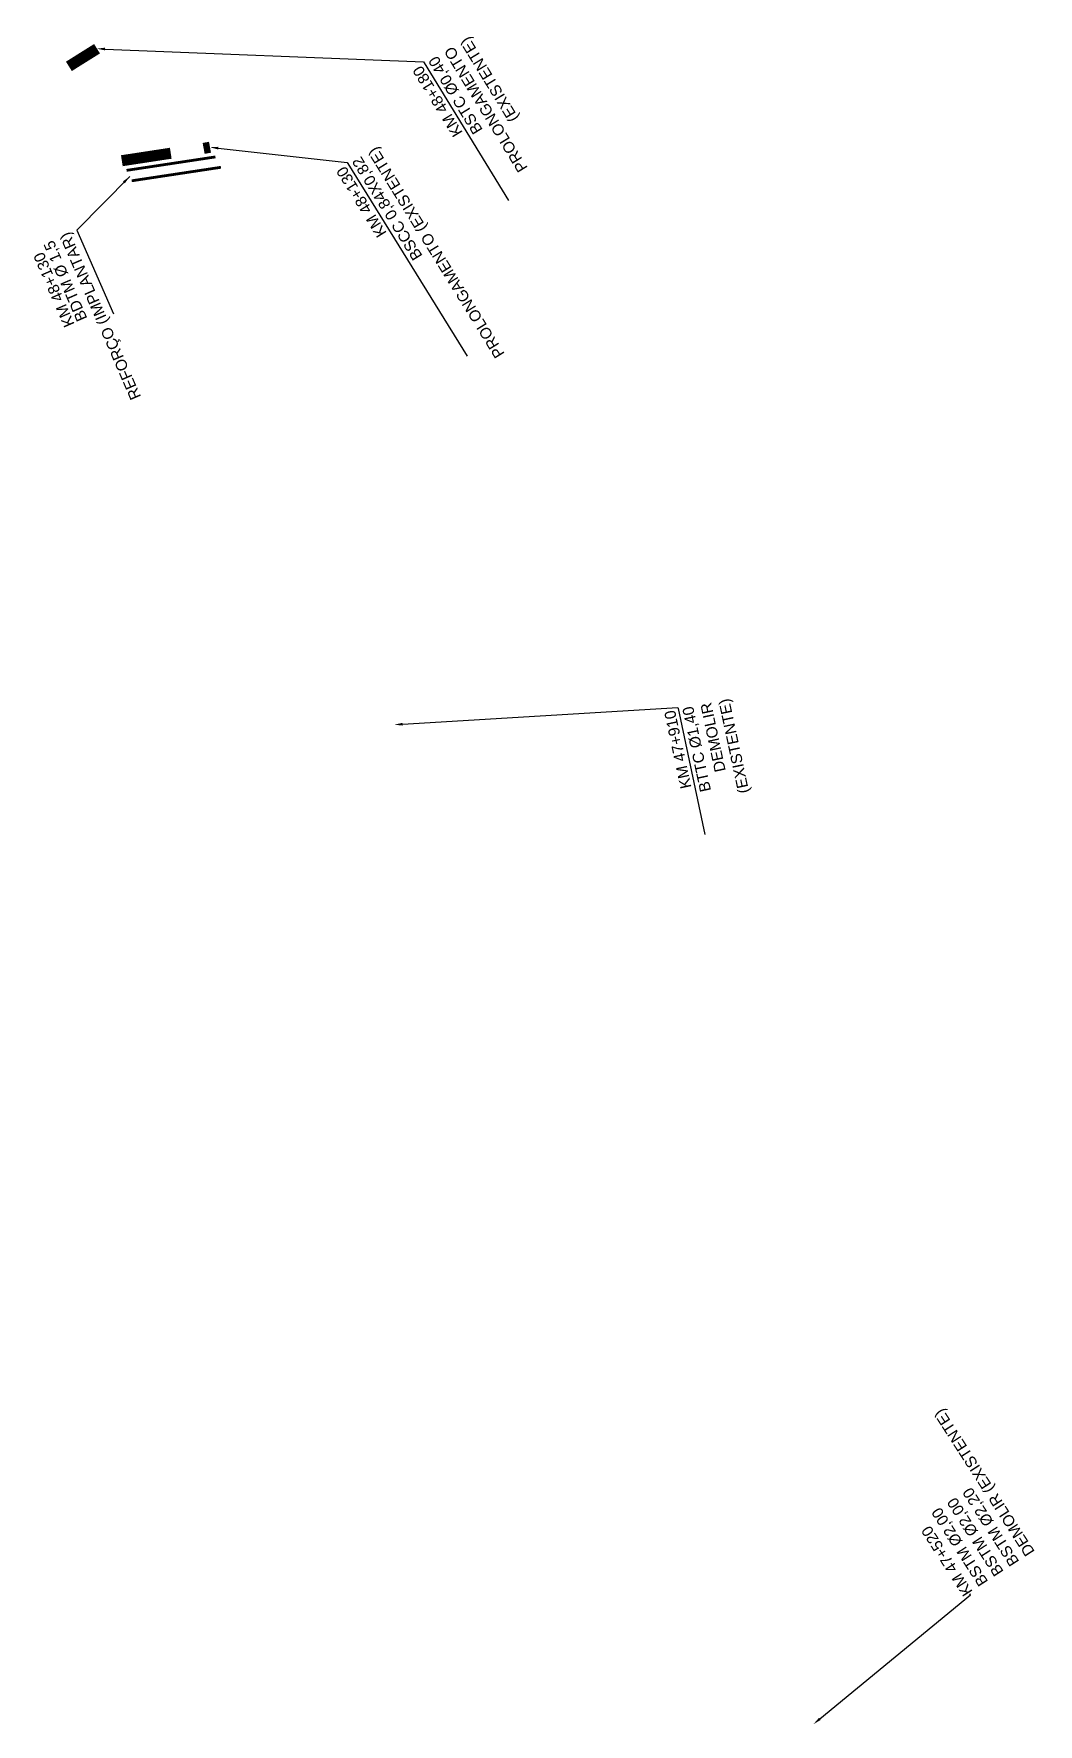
# Model space of a CAD drawing. Header units: metres. Extents: x 290209 to 324422, y 7399791 to 7463837.
# Drawn here: x 317825 to 318187, y 7430817 to 7431427 of the extents above; entities that cross this region are included whole.
import ezdxf
from ezdxf import colors
from ezdxf.entities.mleader import LeaderData, LeaderLine
from ezdxf.math import Vec2, Vec3

# ---------------------------------------------------------------- set-up
doc = ezdxf.new("R2010")
doc.units = ezdxf.units.M
for name, color, linetype in [('_DRENAGEM _TEXTOS_TIC', 2, 'Continuous'), ('_DRENAGEM_AMPLIAÇÃO DE BUEIRO-TIC', 23, 'Continuous'), ('BUEIRO_1.5', 50, 'Continuous'), ('BUEIRO_TEXTO', 2, 'Continuous')]:
    doc.layers.add(name, color=color, linetype=linetype)
doc.styles.add('$0$DIM', font='arial.ttf', dxfattribs={"width": 0.8})
doc.styles.add('ARIAL', font='arial.ttf')
doc.styles.add('SIMPLEX', font='simplex.shx')
doc.styles.get("Standard").update_dxf_attribs({"font": 'simplex.shx'})
doc.dimstyles.get("Standard").update_dxf_attribs({"dimtxt": 0.18, "dimasz": 0.18, "dimexe": 0.18, "dimexo": 0.0625, "dimgap": 0.09, "dimtad": 0, "dimtih": 1, "dimtoh": 1, "dimdec": 4, "dimzin": 0, "dimdsep": 46, "dimtxsty": 'Standard', "dimcen": 0.09, "dimadec": 0, "dimazin": 0, "dimtfac": 1, "dimtdec": 4, "dimtofl": 0, "dimtmove": 0, "dimatfit": 3, "dimfxl": 1, "dimtolj": 1, "dimtzin": 0, "dimarcsym": 0})

msp = doc.modelspace()

# ---------------------------------------------------------------- texts
at = {"layer": 'BUEIRO_TEXTO', "style": '$0$DIM'}
for s, p in [('BDTM Ø 1,5', (317844.304, 7431324.338)), ('REFORÇO (IMPLANTAR) ', (317863.678, 7431296.048)), ('KM 48+130', (317839.733, 7431322.231))]:
    msp.add_text(s, height=4, rotation=113.435703, dxfattribs=at).set_placement(p)

# ---------------------------------------------------------------- linework, layer by layer
at = {"layer": '_DRENAGEM_AMPLIAÇÃO DE BUEIRO-TIC', "const_width": 4}
for points, elevation in [([(317847.739, 7431421.607), (317837.58, 7431415.248)], 742.881), ([(317847.739, 7431421.607), (317837.58, 7431415.248)], 742.881), ([(317886.199, 7431385.645), (317888.498, 7431386.073)], 746.285), ([(317886.199, 7431385.645), (317888.498, 7431386.073)], 746.285), ([(317856.684, 7431381.209), (317874.345, 7431383.909)], 746.285), ([(317856.684, 7431381.209), (317874.345, 7431383.909)], 746.285)]:
    msp.add_lwpolyline(points, dxfattribs=dict(at, elevation=elevation))
at = {"layer": 'BUEIRO_1.5', "ltscale": 5, "const_width": 1.005}
for points in [[(317890.462, 7431382.585), (317858.393, 7431377.728)], [(317892.441, 7431378.839), (317860.243, 7431373.963)]]:
    msp.add_lwpolyline(points, dxfattribs=at)

msp.set_redraw_order([(e.dxf.handle, doc.entitydb.next_handle()) for e in msp.query("TEXT MTEXT ATTDEF DIMENSION ARC_DIMENSION")])  # texts and dimensions are drawn at this point

# ---------------------------------------------------------------- leaders
at = {"layer": '_DRENAGEM _TEXTOS_TIC'}
ml = msp.add_multileader_mtext('Standard', dxfattribs=at)
ml.set_content('KM 48+180\\PBSTC %%C0,40\\PPROLONGAMENTO (EXISTENTE)', color=256, style='ARIAL')
ml.set_leader_properties()
ml.build(insert=Vec2(0, 0))
ml.multileader.update_dxf_attribs({"text_right_attachment_type": 6, "dogleg_length": 0.36, "arrow_head_size": 3})
ctx = ml.context
ctx.base_point, ctx.arrow_head_size, ctx.landing_gap_size, ctx.plane_origin, ctx.plane_x_axis, ctx.plane_y_axis = Vec3(317990.345, 7431371.421), 3, 0.09, Vec3(318100.835, 7431369.955), Vec3(-0.5224578, 0.8526652), Vec3(-0.8526652, -0.5224578)
ctx.right_attachment, ctx.text_align_type = 6, 2
notes = []
notes.append((ctx, [(1, (1, 1, 0), (317965.537, 7431416.862), (0.5224578, -0.8526652), 0.36, [(0, [(317847.635, 7431421.614)], 0, [])])]))
ctx.mtext.insert, ctx.mtext.text_direction, ctx.mtext.rotation, ctx.mtext.width, ctx.mtext.defined_height, ctx.mtext.alignment, ctx.mtext.flow_direction = Vec3(317961.359, 7431413.774), Vec3(-0.5224578, 0.8526652), 2.1205272, 57.65014, 14.994, 3, 5
at = {"layer": '_DRENAGEM _TEXTOS_TIC', "color": 2, "linetype": 'Continuous', "lineweight": -3}
ml = msp.add_multileader_mtext('Standard', dxfattribs=at)
ml.set_content('{\\fArial|b0|i0|c0|p34;\\C256;KM 48+130\\PBSCC 0,84X0,82\\PPROLONGAMENTO (EXISTENTE)}', color=2, style='SIMPLEX')
ml.set_leader_properties(color=256)
ml.build(insert=Vec2(0, 0))
ml.multileader.update_dxf_attribs({"text_right_attachment_type": 6, "dogleg_length": 0.36, "arrow_head_size": 3})
ctx = ml.context
ctx.base_point, ctx.arrow_head_size, ctx.landing_gap_size, ctx.plane_origin, ctx.plane_x_axis, ctx.plane_y_axis = Vec3(317982.115, 7431304.28), 3, 0.09, Vec3(318272.665, 7431300.693), Vec3(-0.5257451, 0.8506422), Vec3(-0.8506422, -0.5257451)
ctx.right_attachment, ctx.text_align_type = 6, 2
notes.append((ctx, [(1, (1, 1, 0), (317938.008, 7431380.566), (0.5257451, -0.8506422), 0.36, [(0, [(317888.498, 7431386.073)], 0, [])])]))
ctx.mtext.insert, ctx.mtext.text_direction, ctx.mtext.rotation, ctx.mtext.width, ctx.mtext.defined_height, ctx.mtext.alignment, ctx.mtext.flow_direction = Vec3(317933.841, 7431377.462), Vec3(-0.5257451, 0.8506422), 2.1243871, 111.77672, 31.932, 3, 5
at = {"layer": '_DRENAGEM _TEXTOS_TIC'}
ml = msp.add_multileader_mtext('Standard', dxfattribs=at)
ml.set_content('KM 47+910\\PBTTC %%C1,40\\PDEMOLIR (EXISTENTE)', color=256, style='ARIAL')
ml.set_leader_properties()
ml.build(insert=Vec2(0, 0))
ml.multileader.update_dxf_attribs({"text_right_attachment_type": 6, "dogleg_length": 0.36, "arrow_head_size": 3})
ctx = ml.context
ctx.base_point, ctx.arrow_head_size, ctx.landing_gap_size, ctx.plane_origin, ctx.plane_x_axis, ctx.plane_y_axis = Vec3(318062.005, 7431149.41), 3, 0.09, Vec3(318185.901, 7431109.255), Vec3(-0.2088972, 0.9779376), Vec3(-0.9779376, -0.2088972)
ctx.right_attachment, ctx.text_align_type = 6, 2
notes.append((ctx, [(1, (1, 1, 0), (318057.272, 7431183.955), (0.2088972, -0.9779376), 0.36, [(0, [(317954.968, 7431177.774)], 0, [])])]))
ctx.mtext.insert, ctx.mtext.text_direction, ctx.mtext.rotation, ctx.mtext.width, ctx.mtext.defined_height, ctx.mtext.alignment, ctx.mtext.flow_direction = Vec3(318052.305, 7431182.434), Vec3(-0.2088972, 0.9779376), 1.7812435, 45.85178, 18.492, 3, 5
at = {"layer": '_DRENAGEM _TEXTOS_TIC', "color": 2, "linetype": 'Continuous', "lineweight": -3}
ml = msp.add_multileader_mtext('Standard', dxfattribs=at)
ml.set_content('{\\fArial|b0|i0|c0|p34;\\C256;KM 47+520\\PBSTM %%C2,00\\PBSTM %%C2,00\\PBSTM %%C2,20\\PDEMOLIR (EXISTENTE)}', color=2, style='SIMPLEX')
ml.set_leader_properties(color=256)
ml.build(insert=Vec2(0, 0))
ml.multileader.update_dxf_attribs({"text_right_attachment_type": 6, "dogleg_length": 0.36, "arrow_head_size": 3})
ctx = ml.context
ctx.base_point, ctx.arrow_head_size, ctx.landing_gap_size, ctx.plane_origin, ctx.plane_x_axis, ctx.plane_y_axis = Vec3(318162.627, 7430864.213), 3, 0.09, Vec3(318521.377, 7430774.823), Vec3(-0.5411053, 0.8409549), Vec3(-0.8409549, -0.5411053)
ctx.right_attachment = 6
notes.append((ctx, [(0, (1, 1, 0), (318162.822, 7430863.91), (-0.5411053, 0.8409549), 0.36, [(0, [(318106.196, 7430817.245)], 0, [])])]))
ctx.mtext.insert, ctx.mtext.text_direction, ctx.mtext.rotation, ctx.mtext.width, ctx.mtext.defined_height, ctx.mtext.flow_direction = Vec3(318160.402, 7430862.888), Vec3(-0.5411053, 0.8409549), 2.1425472, 111.77672, 31.932, 5
at = {"layer": 'BUEIRO_TEXTO'}
msp.add_leader([(317859.536, 7431375.548), (317840.49, 7431356.186), (317853.655, 7431325.979)], dimstyle='Standard', override={"dimasz": 3}, dxfattribs=at)
for ctx, leaders in notes:
    for number, flags, end, landing, length, lines in leaders:
        leader = LeaderData()
        leader.index, (leader.has_last_leader_line, leader.has_dogleg_vector, leader.attachment_direction) = number, flags
        leader.last_leader_point, leader.dogleg_vector, leader.dogleg_length = Vec3(end), Vec3(landing), length
        for number, points, colour, breaks in lines:
            line = LeaderLine()
            line.index, line.vertices, line.color, line.breaks = number, Vec3.list(points), colors.encode_raw_color(colour), breaks
            leader.lines.append(line)
        ctx.leaders.append(leader)

doc.saveas('drawing.dxf')
